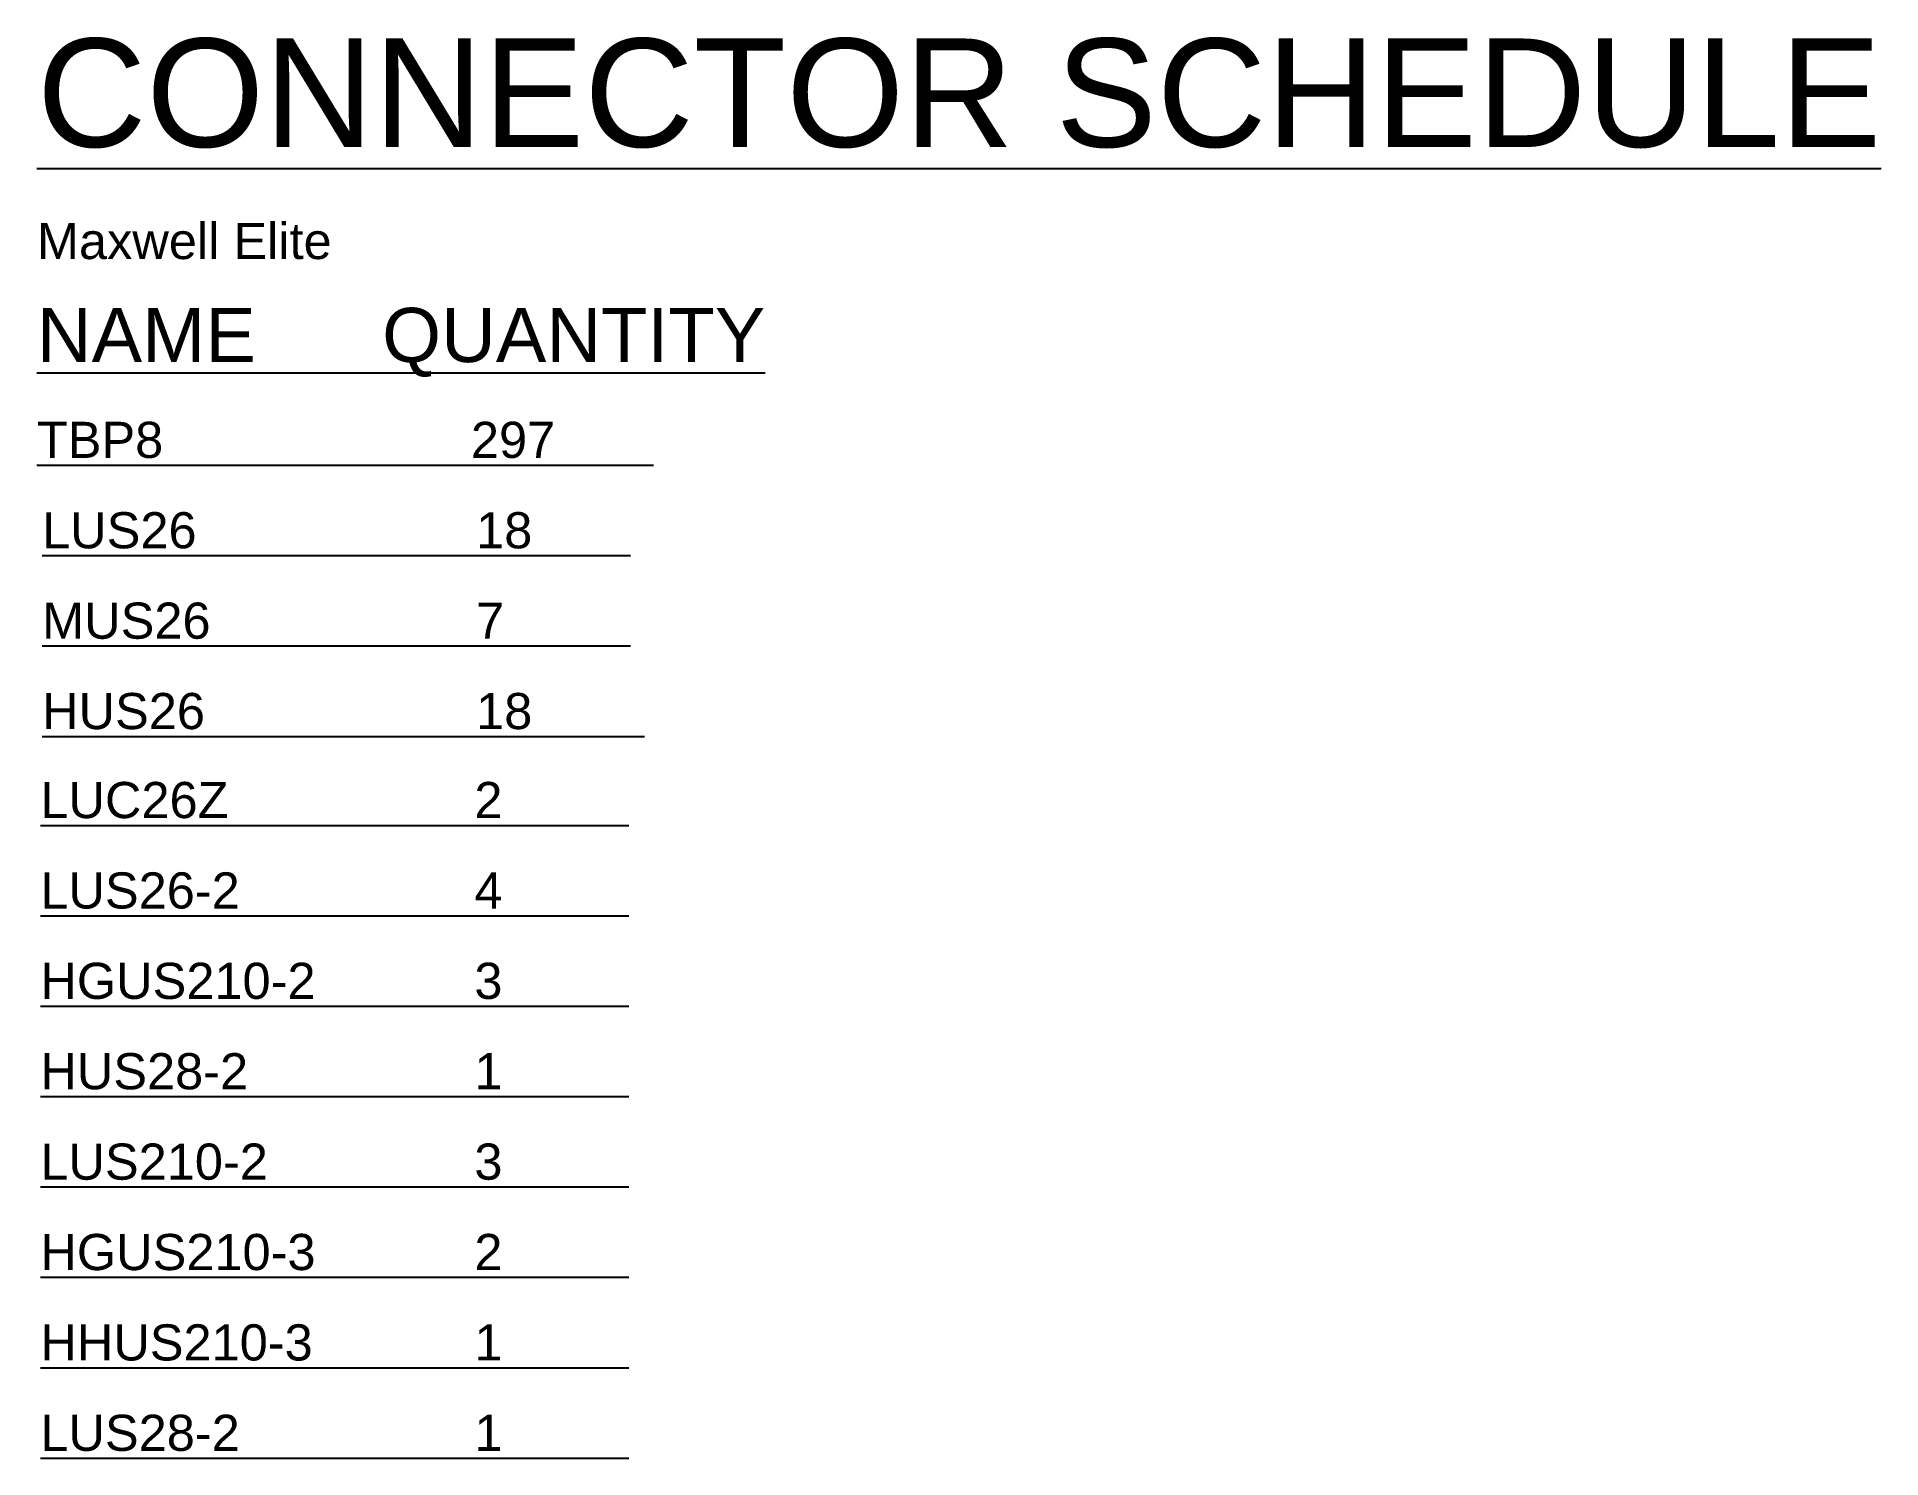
# Model space of a CAD drawing. Header units: inches. Extents: x -1174 to 3208, y -125 to 2788.
# Drawn here: x 3004.3 to 3208.2, y 1104.8 to 1262.1 of the extents above; entities that cross this region are included whole.
import ezdxf
from ezdxf.enums import TextEntityAlignment as Align

# ---------------------------------------------------------------- set-up
doc = ezdxf.new("R2010")
doc.units = ezdxf.units.IN
doc.header["$LTSCALE"] = 25
doc.header["$MEASUREMENT"] = 0
doc.layers.add('RMARK', color=80, linetype='Continuous')
doc.styles.add('Plane', font='arial.ttf')

msp = doc.modelspace()

# ---------------------------------------------------------------- texts
at = {"layer": 'RMARK', "style": 'Plane'}
for s, height, p in [('%%uCONNECTOR SCHEDULE%%u', 12, (3004.28996, 1246.27712)), ('Maxwell Elite', 4, (3004.28996, 1236.27712)), ('%%uNAME      QUANTITY%%u', 6, (3004.28996, 1224.27712)), ('%%uTBP8                          %%u', 4, (3004.28996, 1214.27712)), ('%%u297       %%u', 4, (3052.28996, 1214.27712)), ('%%uLUS26                         %%u', 4, (3004.86584, 1204.27619)), ('%%u18       %%u', 4, (3052.86584, 1204.27619)), ('%%uMUS26                         %%u', 4, (3004.86584, 1194.27619)), ('%%u7         %%u', 4, (3052.86584, 1194.27619)), ('%%uHUS26                         %%u', 4, (3004.86584, 1184.27619)), ('%%u18        %%u', 4, (3052.86584, 1184.27619)), ('%%uLUC26Z                        %%u', 4, (3004.6741, 1174.43212)), ('%%u2         %%u', 4, (3052.6741, 1174.43212)), ('%%uLUS26-2                       %%u', 4, (3004.6741, 1164.43212)), ('%%u4         %%u', 4, (3052.6741, 1164.43212)), ('%%uHGUS210-2                     %%u', 4, (3004.6741, 1154.43212)), ('%%u3         %%u', 4, (3052.6741, 1154.43212)), ('%%uHUS28-2                       %%u', 4, (3004.6741, 1144.43212)), ('%%u1         %%u', 4, (3052.6741, 1144.43212)), ('%%uLUS210-2                      %%u', 4, (3004.6741, 1134.43212)), ('%%u3         %%u', 4, (3052.6741, 1134.43212)), ('%%uHGUS210-3                     %%u', 4, (3004.6741, 1124.43212)), ('%%u2         %%u', 4, (3052.6741, 1124.43212)), ('%%uHHUS210-3                     %%u', 4, (3004.6741, 1114.43212)), ('%%u1         %%u', 4, (3052.6741, 1114.43212)), ('%%uLUS28-2                       %%u', 4, (3004.6741, 1104.43212)), ('%%u1         %%u', 4, (3052.6741, 1104.43212))]:
    msp.add_text(s, height=height, dxfattribs=at).set_placement(p, align=Align.BOTTOM_LEFT)

doc.saveas('drawing.dxf')
